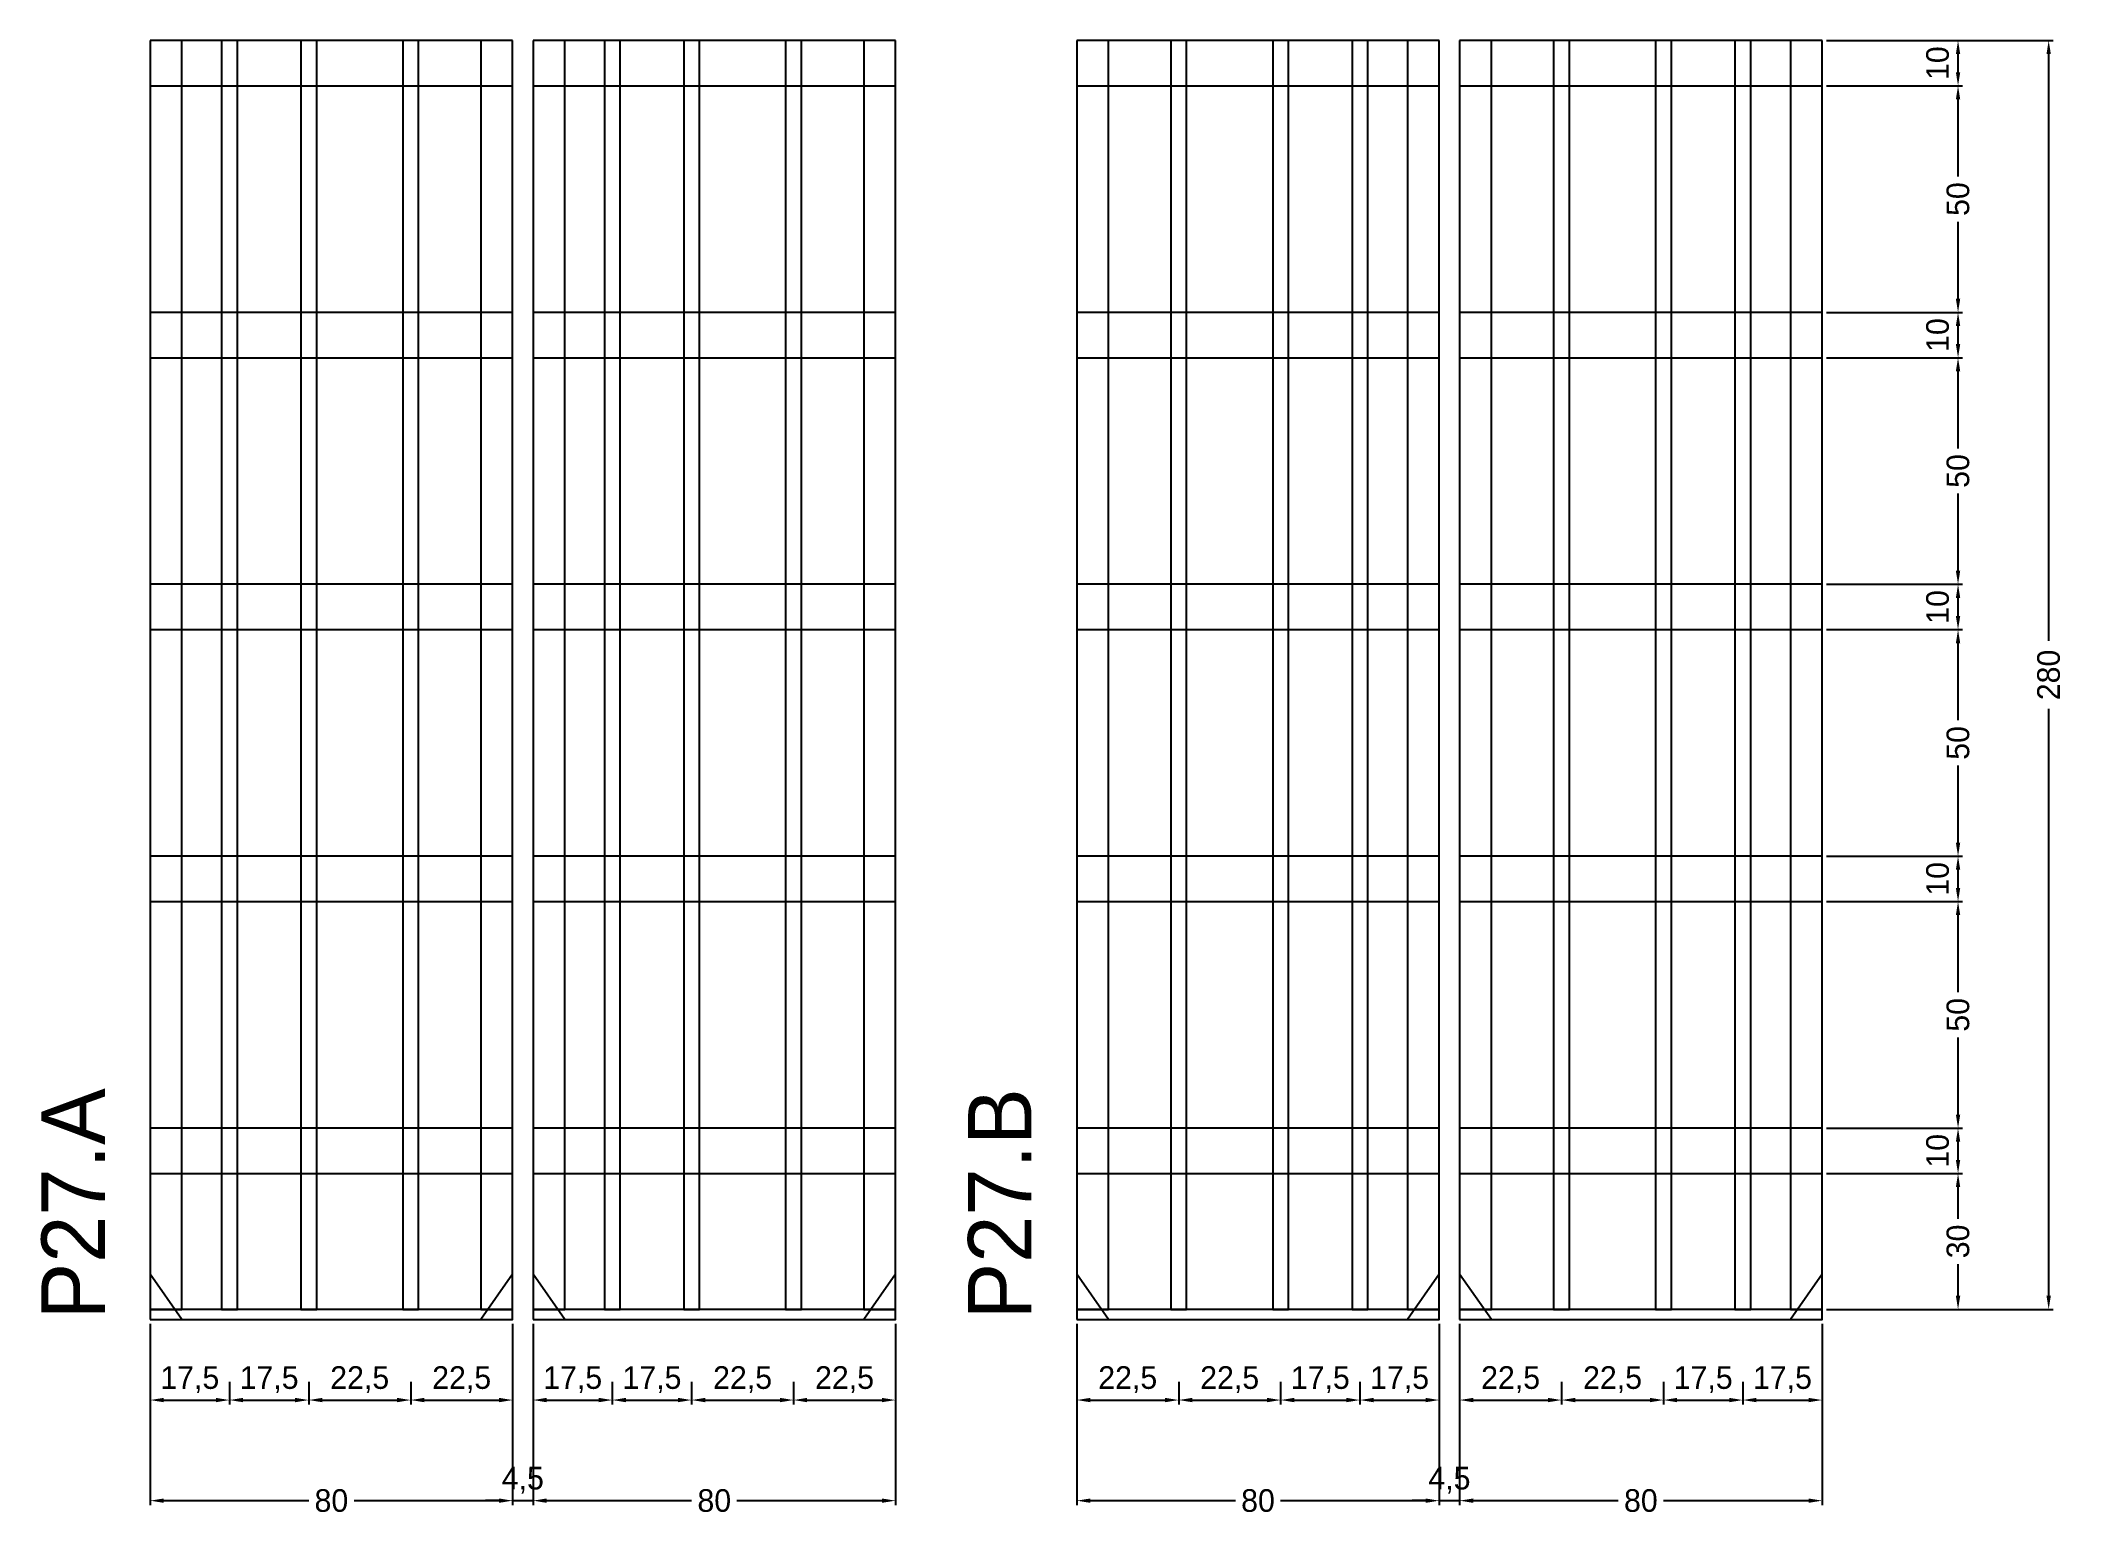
# Model space of a CAD drawing. Header units: centimetres. Extents: x -8500 to 4422, y -467 to 295.
# Drawn here: x 3975.8 to 4422.3, y -43.3 to 282.2 of the extents above; entities that cross this region are included whole.
import ezdxf

# ---------------------------------------------------------------- set-up
doc = ezdxf.new("R2010")
doc.units = ezdxf.units.CM
for name, color, linetype in [('COTA', 241, 'Continuous'), ('NOMENCLATURA', 7, 'Continuous'), ('SARR_2.2x10', 60, 'Continuous'), ('SARR_2.2x7', 40, 'Continuous'), ('SARR_3.5x7', 81, 'Continuous')]:
    doc.layers.add(name, color=color, linetype=linetype)
doc.dimstyles.new('PAINEL-NOVA', dxfattribs={"dimtxt": 5, "dimasz": 3, "dimexe": 1, "dimexo": 1, "dimgap": 1, "dimtad": 1, "dimcen": 2.5, "dimazin": 3, "dimtfac": 1, "dimtmove": 0, "dimatfit": 3})

msp = doc.modelspace()

# ---------------------------------------------------------------- texts
at = {"layer": 'NOMENCLATURA'}
for s, p in [('P27.A', (3990, 0)), ('P27.B', (4194.5, 0))]:
    msp.add_text(s, height=14, rotation=90, dxfattribs=at).set_placement(p)

# ---------------------------------------------------------------- blocks, each defined once
blk = doc.blocks.new('_CLOSEDFILLED')
at = {"color": 0, "linetype": 'BYBLOCK'}
blk.add_solid([(-1, 0.16), (0, 0), (-1, -0.16)], dxfattribs=at)
blk = doc.blocks.new('*D60')
for p, q in [((4035, -13.8), (4035, -18.8)), ((4038, -17.8), (4054.5, -17.8)), ((4057.5, -13.8), (4057.5, -18.8))]:
    blk.add_line(p, q)
at = {"layer": 'Defpoints'}
for p in [(4035, -12.8), (4057.5, -12.8), (4035, -17.8)]:
    blk.add_point(p, dxfattribs=at)
at = {"layer": 'COTA', "xscale": 3, "yscale": 3, "rotation": 180}
blk.add_blockref('_CLOSEDFILLED', (4035, -17.8), dxfattribs=at)
at = {"layer": 'COTA', "xscale": 3, "yscale": 3}
blk.add_blockref('_CLOSEDFILLED', (4057.5, -17.8), dxfattribs=at)
at = {"layer": 'COTA', "insert": (4046.25, -13.3), "char_height": 5, "attachment_point": 5}
blk.add_mtext('22,5', dxfattribs=at)
blk = doc.blocks.new('*D61')
for p, q in [((4057.5, -13.8), (4057.5, -18.8)), ((4060.5, -17.8), (4077, -17.8)), ((4080, -13.8), (4080, -18.8))]:
    blk.add_line(p, q)
at = {"layer": 'Defpoints'}
for p in [(4057.5, -12.8), (4080, -12.8), (4057.5, -17.8)]:
    blk.add_point(p, dxfattribs=at)
at = {"layer": 'COTA', "xscale": 3, "yscale": 3, "rotation": 180}
blk.add_blockref('_CLOSEDFILLED', (4057.5, -17.8), dxfattribs=at)
at = {"layer": 'COTA', "xscale": 3, "yscale": 3}
blk.add_blockref('_CLOSEDFILLED', (4080, -17.8), dxfattribs=at)
at = {"layer": 'COTA', "insert": (4068.75, -13.3), "char_height": 5, "attachment_point": 5}
blk.add_mtext('22,5', dxfattribs=at)
blk = doc.blocks.new('*D62')
for p, q in [((4000, -1), (4000, -41)), ((4080, -1), (4080, -41)), ((4003, -40), (4035, -40)), ((4045, -40), (4077, -40))]:
    blk.add_line(p, q)
at = {"layer": 'Defpoints'}
for p in [(4000, 0), (4080, 0), (4000, -40)]:
    blk.add_point(p, dxfattribs=at)
at = {"layer": 'COTA', "xscale": 3, "yscale": 3, "rotation": 180}
blk.add_blockref('_CLOSEDFILLED', (4000, -40), dxfattribs=at)
at = {"layer": 'COTA', "xscale": 3, "yscale": 3}
blk.add_blockref('_CLOSEDFILLED', (4080, -40), dxfattribs=at)
at = {"layer": 'COTA', "insert": (4040, -40), "char_height": 5, "attachment_point": 5}
blk.add_mtext('80', dxfattribs=at)
blk = doc.blocks.new('GRA-E')
at = {"layer": 'SARR_2.2x7'}
blk.add_lwpolyline([(0, 0), (7, 0), (0, 10)], close=True, dxfattribs=at)
blk = doc.blocks.new('GRA-D')
at = {"layer": 'SARR_2.2x7'}
blk.add_lwpolyline([(0, 0), (7, 0), (7, 10)], close=True, dxfattribs=at)
blk = doc.blocks.new('*D66')
for p, q in [((4119.5, -13.8), (4119.5, -18.8)), ((4122.5, -17.8), (4139, -17.8)), ((4142, -13.8), (4142, -18.8))]:
    blk.add_line(p, q)
at = {"layer": 'Defpoints'}
for p in [(4119.5, -12.8), (4142, -12.8), (4119.5, -17.8)]:
    blk.add_point(p, dxfattribs=at)
at = {"layer": 'COTA', "xscale": 3, "yscale": 3, "rotation": 180}
blk.add_blockref('_CLOSEDFILLED', (4119.5, -17.8), dxfattribs=at)
at = {"layer": 'COTA', "xscale": 3, "yscale": 3}
blk.add_blockref('_CLOSEDFILLED', (4142, -17.8), dxfattribs=at)
at = {"layer": 'COTA', "insert": (4130.75, -13.3), "char_height": 5, "attachment_point": 5}
blk.add_mtext('22,5', dxfattribs=at)
blk = doc.blocks.new('*D67')
for p, q in [((4142, -13.8), (4142, -18.8)), ((4145, -17.8), (4161.5, -17.8)), ((4164.5, -13.8), (4164.5, -18.8))]:
    blk.add_line(p, q)
at = {"layer": 'Defpoints'}
for p in [(4142, -12.8), (4164.5, -12.8), (4142, -17.8)]:
    blk.add_point(p, dxfattribs=at)
at = {"layer": 'COTA', "xscale": 3, "yscale": 3, "rotation": 180}
blk.add_blockref('_CLOSEDFILLED', (4142, -17.8), dxfattribs=at)
at = {"layer": 'COTA', "xscale": 3, "yscale": 3}
blk.add_blockref('_CLOSEDFILLED', (4164.5, -17.8), dxfattribs=at)
at = {"layer": 'COTA', "insert": (4153.25, -13.3), "char_height": 5, "attachment_point": 5}
blk.add_mtext('22,5', dxfattribs=at)
blk = doc.blocks.new('*D68')
for p, q in [((4084.5, -1), (4084.5, -41)), ((4164.5, -1), (4164.5, -41)), ((4087.5, -40), (4119.5, -40)), ((4129.5, -40), (4161.5, -40))]:
    blk.add_line(p, q)
at = {"layer": 'Defpoints'}
for p in [(4084.5, 0), (4164.5, 0), (4084.5, -40)]:
    blk.add_point(p, dxfattribs=at)
at = {"layer": 'COTA', "xscale": 3, "yscale": 3, "rotation": 180}
blk.add_blockref('_CLOSEDFILLED', (4084.5, -40), dxfattribs=at)
at = {"layer": 'COTA', "xscale": 3, "yscale": 3}
blk.add_blockref('_CLOSEDFILLED', (4164.5, -40), dxfattribs=at)
at = {"layer": 'COTA', "insert": (4124.5, -40), "char_height": 5, "attachment_point": 5}
blk.add_mtext('80', dxfattribs=at)
blk = doc.blocks.new('*D69')
for p, q in [((4204.5, -13.8), (4204.5, -18.8)), ((4207.5, -17.8), (4224, -17.8)), ((4227, -13.8), (4227, -18.8))]:
    blk.add_line(p, q)
at = {"layer": 'Defpoints'}
for p in [(4204.5, -12.8), (4227, -12.8), (4204.5, -17.8)]:
    blk.add_point(p, dxfattribs=at)
at = {"layer": 'COTA', "xscale": 3, "yscale": 3, "rotation": 180}
blk.add_blockref('_CLOSEDFILLED', (4204.5, -17.8), dxfattribs=at)
at = {"layer": 'COTA', "xscale": 3, "yscale": 3}
blk.add_blockref('_CLOSEDFILLED', (4227, -17.8), dxfattribs=at)
at = {"layer": 'COTA', "insert": (4215.75, -13.3), "char_height": 5, "attachment_point": 5}
blk.add_mtext('22,5', dxfattribs=at)
blk = doc.blocks.new('*D70')
for p, q in [((4227, -13.8), (4227, -18.8)), ((4230, -17.8), (4246.5, -17.8)), ((4249.5, -13.8), (4249.5, -18.8))]:
    blk.add_line(p, q)
at = {"layer": 'Defpoints'}
for p in [(4227, -12.8), (4249.5, -12.8), (4227, -17.8)]:
    blk.add_point(p, dxfattribs=at)
at = {"layer": 'COTA', "xscale": 3, "yscale": 3, "rotation": 180}
blk.add_blockref('_CLOSEDFILLED', (4227, -17.8), dxfattribs=at)
at = {"layer": 'COTA', "xscale": 3, "yscale": 3}
blk.add_blockref('_CLOSEDFILLED', (4249.5, -17.8), dxfattribs=at)
at = {"layer": 'COTA', "insert": (4238.25, -13.3), "char_height": 5, "attachment_point": 5}
blk.add_mtext('22,5', dxfattribs=at)
blk = doc.blocks.new('*D73')
for p, q in [((4204.5, -1), (4204.5, -41)), ((4284.5, -1), (4284.5, -41)), ((4207.5, -40), (4239.5, -40)), ((4249.5, -40), (4281.5, -40))]:
    blk.add_line(p, q)
at = {"layer": 'Defpoints'}
for p in [(4204.5, 0), (4284.5, 0), (4204.5, -40)]:
    blk.add_point(p, dxfattribs=at)
at = {"layer": 'COTA', "xscale": 3, "yscale": 3, "rotation": 180}
blk.add_blockref('_CLOSEDFILLED', (4204.5, -40), dxfattribs=at)
at = {"layer": 'COTA', "xscale": 3, "yscale": 3}
blk.add_blockref('_CLOSEDFILLED', (4284.5, -40), dxfattribs=at)
at = {"layer": 'COTA', "insert": (4244.5, -40), "char_height": 5, "attachment_point": 5}
blk.add_mtext('80', dxfattribs=at)
blk = doc.blocks.new('*D75')
for p, q in [((4289, -13.8), (4289, -18.8)), ((4292, -17.8), (4308.5, -17.8)), ((4311.5, -13.8), (4311.5, -18.8))]:
    blk.add_line(p, q)
at = {"layer": 'Defpoints'}
for p in [(4289, -12.8), (4311.5, -12.8), (4289, -17.8)]:
    blk.add_point(p, dxfattribs=at)
at = {"layer": 'COTA', "xscale": 3, "yscale": 3, "rotation": 180}
blk.add_blockref('_CLOSEDFILLED', (4289, -17.8), dxfattribs=at)
at = {"layer": 'COTA', "xscale": 3, "yscale": 3}
blk.add_blockref('_CLOSEDFILLED', (4311.5, -17.8), dxfattribs=at)
at = {"layer": 'COTA', "insert": (4300.25, -13.3), "char_height": 5, "attachment_point": 5}
blk.add_mtext('22,5', dxfattribs=at)
blk = doc.blocks.new('*D76')
for p, q in [((4311.5, -13.8), (4311.5, -18.8)), ((4314.5, -17.8), (4331, -17.8)), ((4334, -13.8), (4334, -18.8))]:
    blk.add_line(p, q)
at = {"layer": 'Defpoints'}
for p in [(4311.5, -12.8), (4334, -12.8), (4311.5, -17.8)]:
    blk.add_point(p, dxfattribs=at)
at = {"layer": 'COTA', "xscale": 3, "yscale": 3, "rotation": 180}
blk.add_blockref('_CLOSEDFILLED', (4311.5, -17.8), dxfattribs=at)
at = {"layer": 'COTA', "xscale": 3, "yscale": 3}
blk.add_blockref('_CLOSEDFILLED', (4334, -17.8), dxfattribs=at)
at = {"layer": 'COTA', "insert": (4322.75, -13.3), "char_height": 5, "attachment_point": 5}
blk.add_mtext('22,5', dxfattribs=at)
blk = doc.blocks.new('*D79')
for p, q in [((4289, -1), (4289, -41)), ((4369, -1), (4369, -41)), ((4292, -40), (4324, -40)), ((4334, -40), (4366, -40))]:
    blk.add_line(p, q)
at = {"layer": 'Defpoints'}
for p in [(4289, 0), (4369, 0), (4289, -40)]:
    blk.add_point(p, dxfattribs=at)
at = {"layer": 'COTA', "xscale": 3, "yscale": 3, "rotation": 180}
blk.add_blockref('_CLOSEDFILLED', (4289, -40), dxfattribs=at)
at = {"layer": 'COTA', "xscale": 3, "yscale": 3}
blk.add_blockref('_CLOSEDFILLED', (4369, -40), dxfattribs=at)
at = {"layer": 'COTA', "insert": (4329, -40), "char_height": 5, "attachment_point": 5}
blk.add_mtext('80', dxfattribs=at)
blk = doc.blocks.new('*D80')
for p, q in [((4370, 282.2), (4420, 282.2)), ((4419, 149.7), (4419, 279.2)), ((4419, 5.2), (4419, 134.7)), ((4370, 2.2), (4420, 2.2))]:
    blk.add_line(p, q)
at = {"layer": 'Defpoints'}
for p in [(4369, 282.2), (4369, 2.2), (4419, 2.2)]:
    blk.add_point(p, dxfattribs=at)
at = {"layer": 'COTA', "xscale": 3, "yscale": 3}
for p, rotation in [((4419, 282.2), 90), ((4419, 2.2), 270)]:
    blk.add_blockref('_CLOSEDFILLED', p, dxfattribs=dict(at, rotation=rotation))
at = {"layer": 'COTA', "insert": (4419, 142.2), "char_height": 5, "attachment_point": 5, "rotation": 90}
blk.add_mtext('280', dxfattribs=at)
blk = doc.blocks.new('*D81')
for p, q in [((4370, 32.2), (4400, 32.2)), ((4399, 22.2), (4399, 29.2)), ((4399, 5.2), (4399, 12.2)), ((4370, 2.2), (4400, 2.2))]:
    blk.add_line(p, q)
at = {"layer": 'Defpoints'}
for p in [(4369, 32.2), (4369, 2.2), (4399, 2.2)]:
    blk.add_point(p, dxfattribs=at)
at = {"layer": 'COTA', "xscale": 3, "yscale": 3}
for p, rotation in [((4399, 32.2), 90), ((4399, 2.2), 270)]:
    blk.add_blockref('_CLOSEDFILLED', p, dxfattribs=dict(at, rotation=rotation))
at = {"layer": 'COTA', "insert": (4399, 17.2), "char_height": 5, "attachment_point": 5, "rotation": 90}
blk.add_mtext('30', dxfattribs=at)
blk = doc.blocks.new('*D82')
for p, q in [((4370, 42.2), (4400, 42.2)), ((4399, 35.2), (4399, 39.2)), ((4370, 32.2), (4400, 32.2))]:
    blk.add_line(p, q)
at = {"layer": 'Defpoints'}
for p in [(4369, 42.2), (4369, 32.2), (4399, 32.2)]:
    blk.add_point(p, dxfattribs=at)
at = {"layer": 'COTA', "xscale": 3, "yscale": 3}
for p, rotation in [((4399, 42.2), 90), ((4399, 32.2), 270)]:
    blk.add_blockref('_CLOSEDFILLED', p, dxfattribs=dict(at, rotation=rotation))
at = {"layer": 'COTA', "insert": (4394.5, 37.2), "char_height": 5, "attachment_point": 5, "rotation": 90}
blk.add_mtext('10', dxfattribs=at)
blk = doc.blocks.new('*D83')
for p, q in [((4370, 92.2), (4400, 92.2)), ((4399, 72.2), (4399, 89.2)), ((4399, 45.2), (4399, 62.2)), ((4370, 42.2), (4400, 42.2))]:
    blk.add_line(p, q)
at = {"layer": 'Defpoints'}
for p in [(4369, 92.2), (4369, 42.2), (4399, 42.2)]:
    blk.add_point(p, dxfattribs=at)
at = {"layer": 'COTA', "xscale": 3, "yscale": 3}
for p, rotation in [((4399, 92.2), 90), ((4399, 42.2), 270)]:
    blk.add_blockref('_CLOSEDFILLED', p, dxfattribs=dict(at, rotation=rotation))
at = {"layer": 'COTA', "insert": (4399, 67.2), "char_height": 5, "attachment_point": 5, "rotation": 90}
blk.add_mtext('50', dxfattribs=at)
blk = doc.blocks.new('*D84')
for p, q in [((4370, 102.2), (4400, 102.2)), ((4399, 95.2), (4399, 99.2)), ((4370, 92.2), (4400, 92.2))]:
    blk.add_line(p, q)
at = {"layer": 'Defpoints'}
for p in [(4369, 102.2), (4369, 92.2), (4399, 92.2)]:
    blk.add_point(p, dxfattribs=at)
at = {"layer": 'COTA', "xscale": 3, "yscale": 3}
for p, rotation in [((4399, 102.2), 90), ((4399, 92.2), 270)]:
    blk.add_blockref('_CLOSEDFILLED', p, dxfattribs=dict(at, rotation=rotation))
at = {"layer": 'COTA', "insert": (4394.5, 97.2), "char_height": 5, "attachment_point": 5, "rotation": 90}
blk.add_mtext('10', dxfattribs=at)
blk = doc.blocks.new('*D85')
for p, q in [((4370, 152.2), (4400, 152.2)), ((4399, 132.2), (4399, 149.2)), ((4399, 105.2), (4399, 122.2)), ((4370, 102.2), (4400, 102.2))]:
    blk.add_line(p, q)
at = {"layer": 'Defpoints'}
for p in [(4369, 152.2), (4369, 102.2), (4399, 102.2)]:
    blk.add_point(p, dxfattribs=at)
at = {"layer": 'COTA', "xscale": 3, "yscale": 3}
for p, rotation in [((4399, 152.2), 90), ((4399, 102.2), 270)]:
    blk.add_blockref('_CLOSEDFILLED', p, dxfattribs=dict(at, rotation=rotation))
at = {"layer": 'COTA', "insert": (4399, 127.2), "char_height": 5, "attachment_point": 5, "rotation": 90}
blk.add_mtext('50', dxfattribs=at)
blk = doc.blocks.new('*D86')
for p, q in [((4370, 162.2), (4400, 162.2)), ((4399, 155.2), (4399, 159.2)), ((4370, 152.2), (4400, 152.2))]:
    blk.add_line(p, q)
at = {"layer": 'Defpoints'}
for p in [(4369, 162.2), (4369, 152.2), (4399, 152.2)]:
    blk.add_point(p, dxfattribs=at)
at = {"layer": 'COTA', "xscale": 3, "yscale": 3}
for p, rotation in [((4399, 162.2), 90), ((4399, 152.2), 270)]:
    blk.add_blockref('_CLOSEDFILLED', p, dxfattribs=dict(at, rotation=rotation))
at = {"layer": 'COTA', "insert": (4394.5, 157.2), "char_height": 5, "attachment_point": 5, "rotation": 90}
blk.add_mtext('10', dxfattribs=at)
blk = doc.blocks.new('*D87')
for p, q in [((4370, 212.2), (4400, 212.2)), ((4399, 192.2), (4399, 209.2)), ((4399, 165.2), (4399, 182.2)), ((4370, 162.2), (4400, 162.2))]:
    blk.add_line(p, q)
at = {"layer": 'Defpoints'}
for p in [(4369, 212.2), (4369, 162.2), (4399, 162.2)]:
    blk.add_point(p, dxfattribs=at)
at = {"layer": 'COTA', "xscale": 3, "yscale": 3}
for p, rotation in [((4399, 212.2), 90), ((4399, 162.2), 270)]:
    blk.add_blockref('_CLOSEDFILLED', p, dxfattribs=dict(at, rotation=rotation))
at = {"layer": 'COTA', "insert": (4399, 187.2), "char_height": 5, "attachment_point": 5, "rotation": 90}
blk.add_mtext('50', dxfattribs=at)
blk = doc.blocks.new('*D88')
for p, q in [((4370, 222.2), (4400, 222.2)), ((4399, 215.2), (4399, 219.2)), ((4370, 212.2), (4400, 212.2))]:
    blk.add_line(p, q)
at = {"layer": 'Defpoints'}
for p in [(4369, 222.2), (4369, 212.2), (4399, 212.2)]:
    blk.add_point(p, dxfattribs=at)
at = {"layer": 'COTA', "xscale": 3, "yscale": 3}
for p, rotation in [((4399, 222.2), 90), ((4399, 212.2), 270)]:
    blk.add_blockref('_CLOSEDFILLED', p, dxfattribs=dict(at, rotation=rotation))
at = {"layer": 'COTA', "insert": (4394.5, 217.2), "char_height": 5, "attachment_point": 5, "rotation": 90}
blk.add_mtext('10', dxfattribs=at)
blk = doc.blocks.new('*D89')
for p, q in [((4370, 272.2), (4400, 272.2)), ((4399, 252.2), (4399, 269.2)), ((4399, 225.2), (4399, 242.2)), ((4370, 222.2), (4400, 222.2))]:
    blk.add_line(p, q)
at = {"layer": 'Defpoints'}
for p in [(4369, 272.2), (4369, 222.2), (4399, 222.2)]:
    blk.add_point(p, dxfattribs=at)
at = {"layer": 'COTA', "xscale": 3, "yscale": 3}
for p, rotation in [((4399, 272.2), 90), ((4399, 222.2), 270)]:
    blk.add_blockref('_CLOSEDFILLED', p, dxfattribs=dict(at, rotation=rotation))
at = {"layer": 'COTA', "insert": (4399, 247.2), "char_height": 5, "attachment_point": 5, "rotation": 90}
blk.add_mtext('50', dxfattribs=at)
blk = doc.blocks.new('*D90')
for p, q in [((4370, 282.2), (4400, 282.2)), ((4399, 275.2), (4399, 279.2)), ((4370, 272.2), (4400, 272.2))]:
    blk.add_line(p, q)
at = {"layer": 'Defpoints'}
for p in [(4369, 282.2), (4369, 272.2), (4399, 272.2)]:
    blk.add_point(p, dxfattribs=at)
at = {"layer": 'COTA', "xscale": 3, "yscale": 3}
for p, rotation in [((4399, 282.2), 90), ((4399, 272.2), 270)]:
    blk.add_blockref('_CLOSEDFILLED', p, dxfattribs=dict(at, rotation=rotation))
at = {"layer": 'COTA', "insert": (4394.5, 277.2), "char_height": 5, "attachment_point": 5, "rotation": 90}
blk.add_mtext('10', dxfattribs=at)

# ---------------------------------------------------------------- dimensions: what is measured, and where the dimension line sits
at = {"layer": 'COTA'}
for base, p1, p2, picture, middle in [((4419, 2.2), (4369, 2.2), (4369, 282.2), '*D80', (4419, 142.2)), ((4399, 272.2), (4369, 272.2), (4369, 282.2), '*D90', (4394.5, 277.2)), ((4399, 222.2), (4369, 222.2), (4369, 272.2), '*D89', (4399, 247.2)), ((4399, 212.2), (4369, 212.2), (4369, 222.2), '*D88', (4394.5, 217.2)), ((4399, 162.2), (4369, 162.2), (4369, 212.2), '*D87', (4399, 187.2)), ((4399, 152.2), (4369, 152.2), (4369, 162.2), '*D86', (4394.5, 157.2)), ((4399, 102.2), (4369, 102.2), (4369, 152.2), '*D85', (4399, 127.2)), ((4399, 92.2), (4369, 92.2), (4369, 102.2), '*D84', (4394.5, 97.2)), ((4399, 42.2), (4369, 42.2), (4369, 92.2), '*D83', (4399, 67.2)), ((4399, 32.2), (4369, 32.2), (4369, 42.2), '*D82', (4394.5, 37.2)), ((4399, 2.2), (4369, 2.2), (4369, 32.2), '*D81', (4399, 17.2))]:
    dim = msp.add_linear_dim(base=base, p1=p1, p2=p2, angle=90, dimstyle='PAINEL-NOVA', dxfattribs=at)
    dim.commit()
    dim.dimension.update_dxf_attribs({"geometry": picture, "text_midpoint": middle})
for base, p1, p2, picture, middle in [((4000, -40), (4000, 0), (4080, 0), '*D62', (4040, -40)), ((4084.5, -40), (4084.5, 0), (4164.5, 0), '*D68', (4124.5, -40)), ((4204.5, -40), (4204.5, 0), (4284.5, 0), '*D73', (4244.5, -40)), ((4289, -40), (4289, 0), (4369, 0), '*D79', (4329, -40)), ((4035, -17.8), (4035, -12.8), (4057.5, -12.8), '*D60', (4046.25, -13.3)), ((4057.5, -17.8), (4057.5, -12.8), (4080, -12.8), '*D61', (4068.75, -13.3)), ((4119.5, -17.8), (4119.5, -12.8), (4142, -12.8), '*D66', (4130.75, -13.3)), ((4142, -17.8), (4142, -12.8), (4164.5, -12.8), '*D67', (4153.25, -13.3)), ((4204.5, -17.8), (4204.5, -12.8), (4227, -12.8), '*D69', (4215.75, -13.3)), ((4227, -17.8), (4227, -12.8), (4249.5, -12.8), '*D70', (4238.25, -13.3)), ((4289, -17.8), (4289, -12.8), (4311.5, -12.8), '*D75', (4300.25, -13.3)), ((4311.5, -17.8), (4311.5, -12.8), (4334, -12.8), '*D76', (4322.75, -13.3))]:
    dim = msp.add_linear_dim(base=base, p1=p1, p2=p2, dimstyle='PAINEL-NOVA', dxfattribs=at)
    dim.commit()
    dim.dimension.update_dxf_attribs({"geometry": picture, "text_midpoint": middle})
for base, p1, p2 in [((4080, -40), (4080, 0), (4084.5, 0)), ((4284.5, -40), (4284.5, 0), (4289, 0)), ((4000, -17.8), (4000, -12.8), (4017.5, -12.8)), ((4017.5, -17.8), (4017.5, -12.8), (4035, -12.8)), ((4084.5, -17.8), (4084.5, -12.8), (4102, -12.8)), ((4102, -17.8), (4102, -12.8), (4119.5, -12.8)), ((4249.5, -17.8), (4249.5, -12.8), (4267, -12.8)), ((4267, -17.8), (4267, -12.8), (4284.5, -12.8)), ((4334, -17.8), (4334, -12.8), (4351.5, -12.8)), ((4351.5, -17.8), (4351.5, -12.8), (4369, -12.8))]:
    msp.add_linear_dim(base=base, p1=p1, p2=p2, dimstyle='PAINEL-NOVA', dxfattribs=at).render()

# ---------------------------------------------------------------- linework, layer by layer
at = {"layer": 'SARR_2.2x10'}
for p, q in [((4080, 282.2), (4000, 282.2)), ((4000, 282.2), (4000, 272.2)), ((4080, 272.2), (4080, 282.2)), ((4164.5, 282.2), (4084.5, 282.2)), ((4084.5, 282.2), (4084.5, 272.2)), ((4164.5, 272.2), (4164.5, 282.2)), ((4284.5, 282.2), (4204.5, 282.2)), ((4204.5, 282.2), (4204.5, 272.2)), ((4284.5, 272.2), (4284.5, 282.2)), ((4369, 282.2), (4289, 282.2)), ((4289, 282.2), (4289, 272.2)), ((4369, 272.2), (4369, 282.2)), ((4000, 272.2), (4080, 272.2)), ((4084.5, 272.2), (4164.5, 272.2)), ((4204.5, 272.2), (4284.5, 272.2)), ((4289, 272.2), (4369, 272.2)), ((4080, 222.2), (4000, 222.2)), ((4000, 222.2), (4000, 212.2)), ((4080, 212.2), (4080, 222.2)), ((4164.5, 222.2), (4084.5, 222.2)), ((4084.5, 222.2), (4084.5, 212.2)), ((4164.5, 212.2), (4164.5, 222.2)), ((4284.5, 222.2), (4204.5, 222.2)), ((4204.5, 222.2), (4204.5, 212.2)), ((4284.5, 212.2), (4284.5, 222.2)), ((4369, 222.2), (4289, 222.2)), ((4289, 222.2), (4289, 212.2)), ((4369, 212.2), (4369, 222.2)), ((4000, 212.2), (4080, 212.2)), ((4084.5, 212.2), (4164.5, 212.2)), ((4204.5, 212.2), (4284.5, 212.2)), ((4289, 212.2), (4369, 212.2)), ((4080, 162.2), (4000, 162.2)), ((4000, 162.2), (4000, 152.2)), ((4080, 152.2), (4080, 162.2)), ((4164.5, 162.2), (4084.5, 162.2)), ((4084.5, 162.2), (4084.5, 152.2)), ((4164.5, 152.2), (4164.5, 162.2)), ((4284.5, 162.2), (4204.5, 162.2)), ((4204.5, 162.2), (4204.5, 152.2)), ((4284.5, 152.2), (4284.5, 162.2)), ((4369, 162.2), (4289, 162.2)), ((4289, 162.2), (4289, 152.2)), ((4369, 152.2), (4369, 162.2)), ((4000, 152.2), (4080, 152.2)), ((4084.5, 152.2), (4164.5, 152.2)), ((4204.5, 152.2), (4284.5, 152.2)), ((4289, 152.2), (4369, 152.2)), ((4080, 102.2), (4000, 102.2)), ((4000, 102.2), (4000, 92.2)), ((4080, 92.2), (4080, 102.2)), ((4164.5, 102.2), (4084.5, 102.2)), ((4084.5, 102.2), (4084.5, 92.2)), ((4164.5, 92.2), (4164.5, 102.2)), ((4284.5, 102.2), (4204.5, 102.2)), ((4204.5, 102.2), (4204.5, 92.2)), ((4284.5, 92.2), (4284.5, 102.2)), ((4369, 102.2), (4289, 102.2)), ((4289, 102.2), (4289, 92.2)), ((4369, 92.2), (4369, 102.2)), ((4000, 92.2), (4080, 92.2)), ((4084.5, 92.2), (4164.5, 92.2)), ((4204.5, 92.2), (4284.5, 92.2)), ((4289, 92.2), (4369, 92.2)), ((4080, 42.2), (4000, 42.2)), ((4000, 42.2), (4000, 32.2)), ((4080, 32.2), (4080, 42.2)), ((4164.5, 42.2), (4084.5, 42.2)), ((4084.5, 42.2), (4084.5, 32.2)), ((4164.5, 32.2), (4164.5, 42.2)), ((4284.5, 42.2), (4204.5, 42.2)), ((4204.5, 42.2), (4204.5, 32.2)), ((4284.5, 32.2), (4284.5, 42.2)), ((4369, 42.2), (4289, 42.2)), ((4289, 42.2), (4289, 32.2)), ((4369, 32.2), (4369, 42.2)), ((4000, 32.2), (4080, 32.2)), ((4084.5, 32.2), (4164.5, 32.2)), ((4204.5, 32.2), (4284.5, 32.2)), ((4289, 32.2), (4369, 32.2))]:
    msp.add_line(p, q, dxfattribs=at)
at = {"layer": 'SARR_2.2x7'}
for p, q in [((4007, 282.2), (4000, 282.2)), ((4000, 282.2), (4000, 2.2)), ((4007, 2.2), (4007, 282.2)), ((4080, 282.2), (4073, 282.2)), ((4073, 282.2), (4073, 2.2)), ((4080, 2.2), (4080, 282.2)), ((4091.5, 282.2), (4084.5, 282.2)), ((4084.5, 282.2), (4084.5, 2.2)), ((4091.5, 2.2), (4091.5, 282.2)), ((4164.5, 282.2), (4157.5, 282.2)), ((4157.5, 282.2), (4157.5, 2.2)), ((4164.5, 2.2), (4164.5, 282.2)), ((4211.5, 282.2), (4204.5, 282.2)), ((4204.5, 282.2), (4204.5, 2.2)), ((4211.5, 2.2), (4211.5, 282.2)), ((4284.5, 282.2), (4277.5, 282.2)), ((4277.5, 282.2), (4277.5, 2.2)), ((4284.5, 2.2), (4284.5, 282.2)), ((4296, 282.2), (4289, 282.2)), ((4289, 282.2), (4289, 2.2)), ((4296, 2.2), (4296, 282.2)), ((4369, 282.2), (4362, 282.2)), ((4362, 282.2), (4362, 2.2)), ((4369, 2.2), (4369, 282.2)), ((4080, 2.2), (4000, 2.2)), ((4000, 2.2), (4000, 0)), ((4000, 2.2), (4007, 2.2)), ((4000, 0), (4080, 0)), ((4073, 2.2), (4080, 2.2)), ((4080, 0), (4080, 2.2)), ((4164.5, 2.2), (4084.5, 2.2)), ((4084.5, 2.2), (4084.5, 0)), ((4084.5, 2.2), (4091.5, 2.2)), ((4084.5, 0), (4164.5, 0)), ((4157.5, 2.2), (4164.5, 2.2)), ((4164.5, 0), (4164.5, 2.2)), ((4284.5, 2.2), (4204.5, 2.2)), ((4204.5, 2.2), (4204.5, 0)), ((4204.5, 2.2), (4211.5, 2.2)), ((4204.5, 0), (4284.5, 0)), ((4277.5, 2.2), (4284.5, 2.2)), ((4284.5, 0), (4284.5, 2.2)), ((4369, 2.2), (4289, 2.2)), ((4289, 2.2), (4289, 0)), ((4289, 2.2), (4296, 2.2)), ((4289, 0), (4369, 0)), ((4362, 2.2), (4369, 2.2)), ((4369, 0), (4369, 2.2))]:
    msp.add_line(p, q, dxfattribs=at)
at = {"layer": 'SARR_3.5x7'}
for p, q in [((4019.25, 282.2), (4015.75, 282.2)), ((4015.75, 282.2), (4015.75, 2.2)), ((4019.25, 2.2), (4019.25, 282.2)), ((4036.75, 282.2), (4033.25, 282.2)), ((4033.25, 282.2), (4033.25, 2.2)), ((4036.75, 2.2), (4036.75, 282.2)), ((4059.25, 282.2), (4055.75, 282.2)), ((4055.75, 282.2), (4055.75, 2.2)), ((4059.25, 2.2), (4059.25, 282.2)), ((4103.75, 282.2), (4100.25, 282.2)), ((4100.25, 282.2), (4100.25, 2.2)), ((4103.75, 2.2), (4103.75, 282.2)), ((4121.25, 282.2), (4117.75, 282.2)), ((4117.75, 282.2), (4117.75, 2.2)), ((4121.25, 2.2), (4121.25, 282.2)), ((4143.75, 282.2), (4140.25, 282.2)), ((4140.25, 282.2), (4140.25, 2.2)), ((4143.75, 2.2), (4143.75, 282.2)), ((4228.75, 282.2), (4225.25, 282.2)), ((4225.25, 282.2), (4225.25, 2.2)), ((4228.75, 2.2), (4228.75, 282.2)), ((4251.25, 282.2), (4247.75, 282.2)), ((4247.75, 282.2), (4247.75, 2.2)), ((4251.25, 2.2), (4251.25, 282.2)), ((4268.75, 282.2), (4265.25, 282.2)), ((4265.25, 282.2), (4265.25, 2.2)), ((4268.75, 2.2), (4268.75, 282.2)), ((4313.25, 282.2), (4309.75, 282.2)), ((4309.75, 282.2), (4309.75, 2.2)), ((4313.25, 2.2), (4313.25, 282.2)), ((4335.75, 282.2), (4332.25, 282.2)), ((4332.25, 282.2), (4332.25, 2.2)), ((4335.75, 2.2), (4335.75, 282.2)), ((4353.25, 282.2), (4349.75, 282.2)), ((4349.75, 282.2), (4349.75, 2.2)), ((4353.25, 2.2), (4353.25, 282.2)), ((4015.75, 2.2), (4019.25, 2.2)), ((4033.25, 2.2), (4036.75, 2.2)), ((4055.75, 2.2), (4059.25, 2.2)), ((4100.25, 2.2), (4103.75, 2.2)), ((4117.75, 2.2), (4121.25, 2.2)), ((4140.25, 2.2), (4143.75, 2.2)), ((4225.25, 2.2), (4228.75, 2.2)), ((4247.75, 2.2), (4251.25, 2.2)), ((4265.25, 2.2), (4268.75, 2.2)), ((4309.75, 2.2), (4313.25, 2.2)), ((4332.25, 2.2), (4335.75, 2.2)), ((4349.75, 2.2), (4353.25, 2.2))]:
    msp.add_line(p, q, dxfattribs=at)

# ---------------------------------------------------------------- block references
at = {"layer": 'SARR_2.2x7'}
for name, p in [('GRA-E', (4000, 0)), ('GRA-D', (4073, 0)), ('GRA-E', (4084.5, 0)), ('GRA-D', (4157.5, 0)), ('GRA-E', (4204.5, 0)), ('GRA-D', (4277.5, 0)), ('GRA-E', (4289, 0)), ('GRA-D', (4362, 0))]:
    msp.add_blockref(name, p, dxfattribs=at)

msp.set_redraw_order([(e.dxf.handle, doc.entitydb.next_handle()) for e in msp.query("TEXT MTEXT ATTDEF DIMENSION ARC_DIMENSION")])  # texts and dimensions are drawn at this point

doc.saveas('drawing.dxf')
